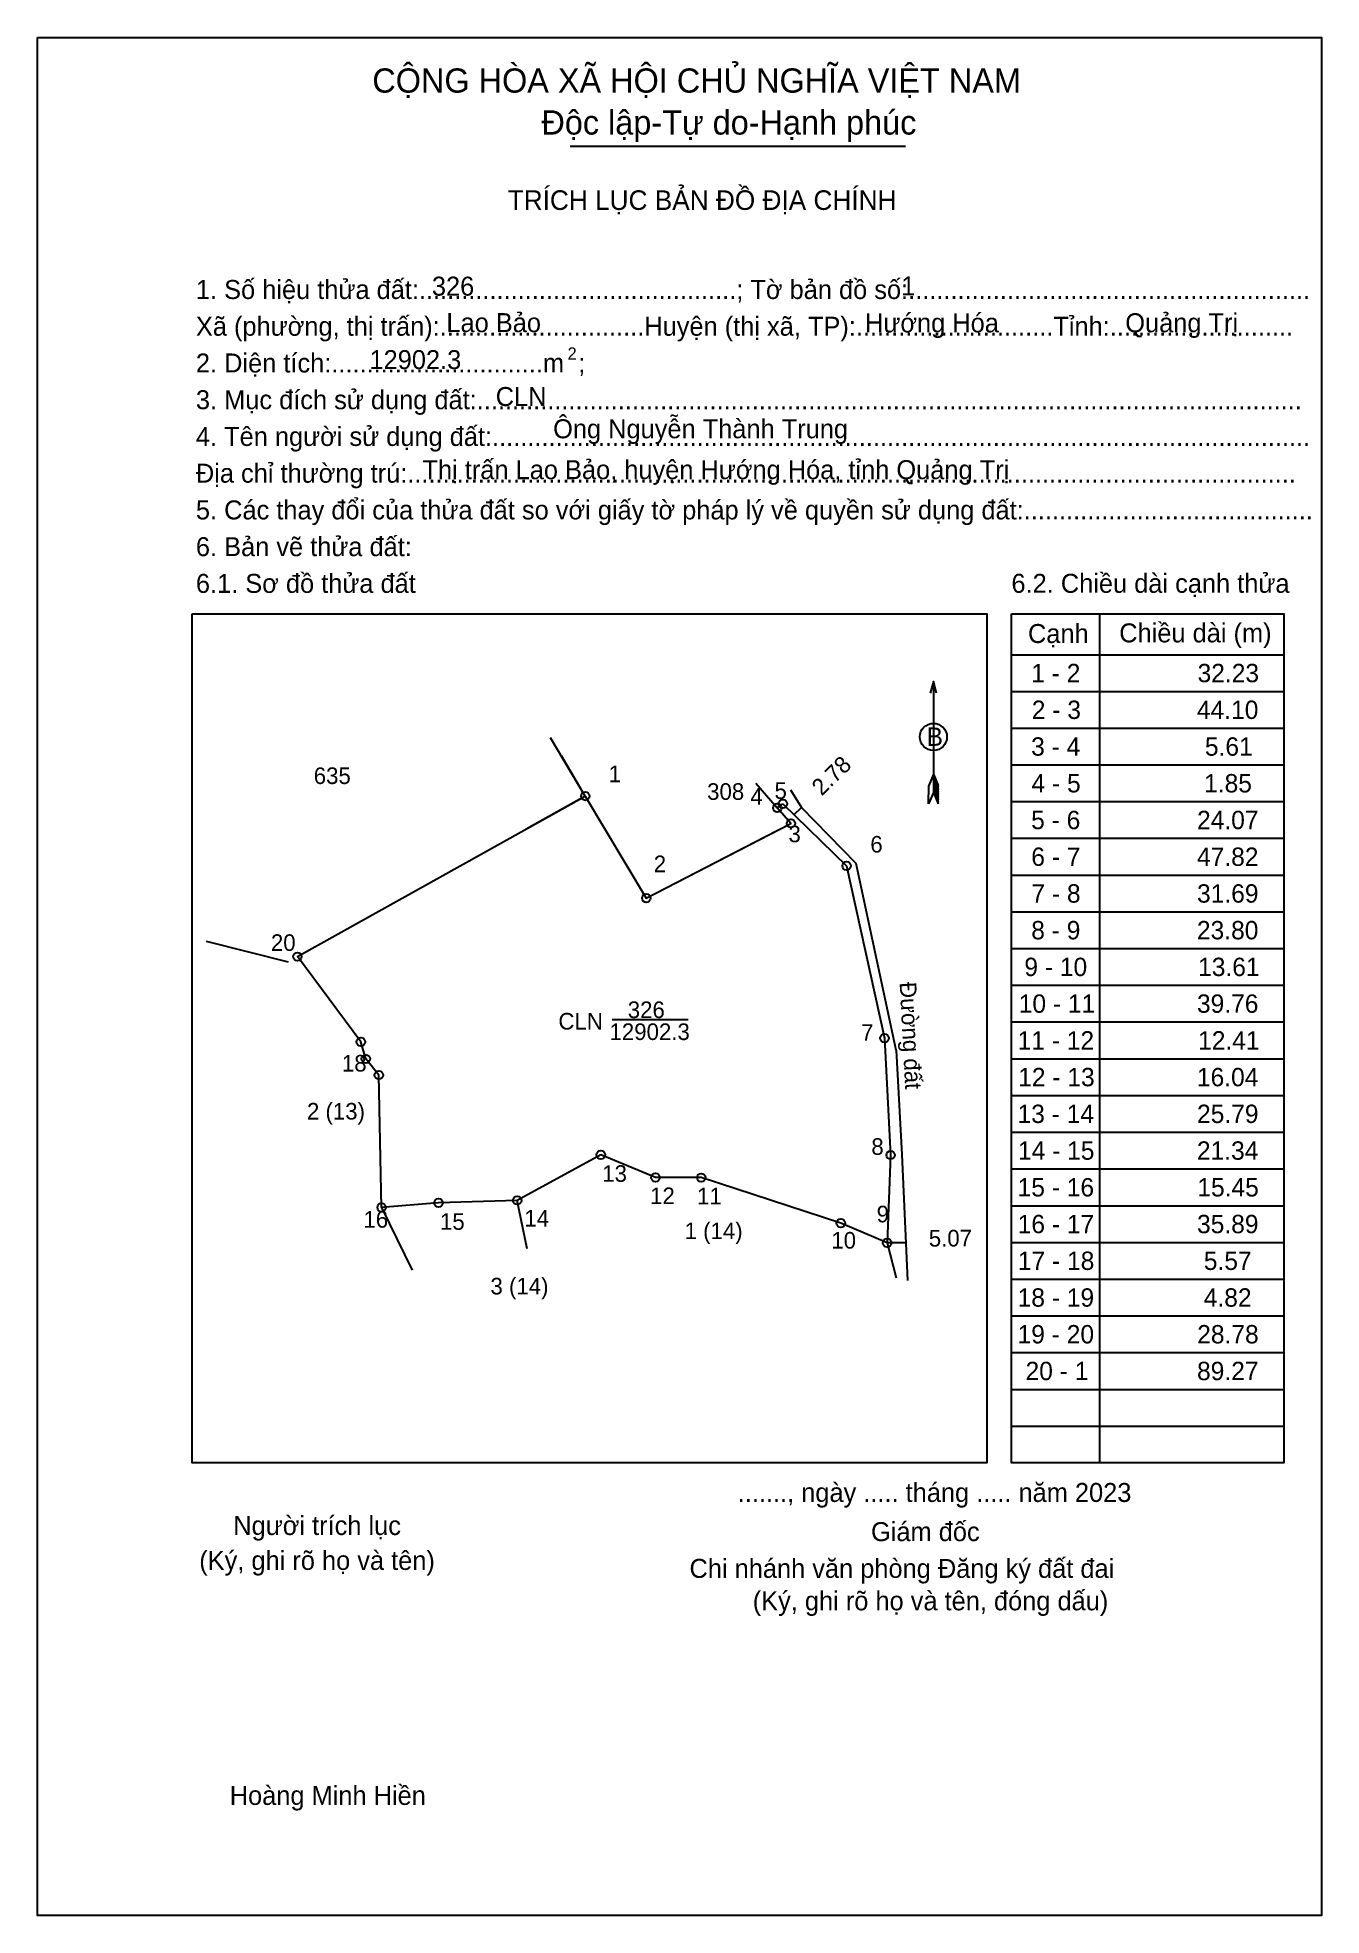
# Model space of a CAD drawing. Extents: x 536610 to 540664, y 1837377 to 1839392.
# Drawn here: x 538443 to 538791, y 1838813 to 1839321 of the extents above; entities that cross this region are included whole.
import ezdxf

# ---------------------------------------------------------------- set-up
doc = ezdxf.new("R2010")
doc.units = 0
for name, color, linetype in [('Level 1', 7, 'Continuous'), ('Level 10', 7, 'Continuous'), ('Level 11', 7, 'Continuous'), ('Level 12', 7, 'Continuous'), ('Level 13', 7, 'Continuous'), ('Level 15', 7, 'Continuous'), ('Level 2', 7, 'Continuous'), ('Level 21', 7, 'Continuous'), ('Level 23', 7, 'Continuous'), ('Level 27', 7, 'Continuous'), ('Level 52', 7, 'Continuous'), ('Level 54', 7, 'Continuous'), ('Level 6', 7, 'Continuous'), ('Level 63', 7, 'Continuous'), ('Level 9', 7, 'Continuous')]:
    doc.layers.add(name, color=color, linetype=linetype)

msp = doc.modelspace()

# ---------------------------------------------------------------- texts
at = {"layer": 'Level 1'}
for s, height, p in [('TRÍCH LỤC BẢN ĐỒ ĐỊA CHÍNH', 5.3066, (538570.36, 1839274.78)), ('1. Số hiệu thửa đất:.............................................; Tờ bản đồ số:.........................................................', 5.14055, (538485.91, 1839250.65)), ('Xã (phường, thị trấn):.............................Huyện (thị xã, TP):............................Tỉnh:..........................', 5.14055, (538485.91, 1839240.7)), ('2. Diện tích:..............................m  ;', 5.1405, (538485.91, 1839230.75)), ('2', 3.32, (538586.56, 1839234.23)), ('3. Mục đích sử dụng đất:.....................................................................................................................', 5.14055, (538485.91, 1839220.8)), ('4. Tên người sử dụng đất:....................................................................................................................', 5.14055, (538485.91, 1839210.85)), ('Địa chỉ thường trú:..............................................................................................................................', 5.14055, (538485.91, 1839200.9)), ('5. Các thay đổi của thửa đất so với giấy tờ pháp lý về quyền sử dụng đất:.........................................', 5.14055, (538485.91, 1839190.95)), ('6. Bản vẽ thửa đất:', 5.1405, (538485.91, 1839181)), ('6.1. Sơ đồ thửa đất', 5.1405, (538485.91, 1839171.05)), ('6.2. Chiều dài cạnh thửa', 5.1405, (538706.77, 1839171.07)), ('Cạnh', 5.141, (538711.25, 1839157.47)), ('Chiều dài (m)', 5.1405, (538735.96, 1839157.64)), ('B', 4.97, (538683.8, 1839129.62)), ('......., ngày ..... tháng ..... năm 2023', 5.1405, (538632.65, 1838924.82)), ('Người trích lục', 5.1405, (538496.04, 1838915.87)), ('Giám đốc', 5.141, (538668.74, 1838914.21)), ('(Ký, ghi rõ họ và tên)', 5.1405, (538486.82, 1838906.41)), ('Chi nhánh văn phòng Đăng ký đất đai', 5.1405, (538619.58, 1838904.26)), ('(Ký, ghi rõ họ và tên, đóng dấu)', 5.1405, (538636.7, 1838895.47)), ('Hoàng Minh Hiền', 5.1405, (538495.07, 1838842.76))]:
    msp.add_text(s, height=height, dxfattribs=at).set_placement(p)
at = {"layer": 'Level 13'}
for s, height, p in [('CỘNG HÒA XÃ HỘI CHỦ NGHĨA VIỆT NAM', 6.5666, (538533.69, 1839306.54)), ('Độc lập-Tự do-Hạnh phúc', 6.5666, (538579.48, 1839295.19)), ('635', 4.5, (538517.82, 1839119.28)), ('CLN', 4.5, (538584.08, 1839052.78)), ('326', 4.5, (538602.86, 1839055.88)), ('12902.3', 4.5, (538597.92, 1839049.94))]:
    msp.add_text(s, height=height, dxfattribs=at).set_placement(p)
at = {"layer": 'Level 15'}
for s, p in [('308', (538624.36, 1839114.99)), ('2 (13)', (538515.98, 1839028.4)), ('1 (14)', (538618.26, 1838996.01)), ('3 (14)', (538565.68, 1838981.02))]:
    msp.add_text(s, height=4.5, dxfattribs=at).set_placement(p)
at = {"layer": 'Level 52'}
for s, p in [('1 - 2', (538712.13, 1839146.85)), ('32.23', (538757.18, 1839146.85)), ('2 - 3', (538712.28, 1839136.9)), ('44.10', (538757, 1839136.9)), ('3 - 4', (538712.1, 1839126.95)), ('5.61', (538759.16, 1839126.95)), ('4 - 5', (538712.21, 1839117)), ('1.85', (538758.95, 1839117)), ('5 - 6', (538712.11, 1839107.05)), ('24.07', (538757.03, 1839107.05)), ('6 - 7', (538712.14, 1839097.1)), ('47.82', (538757.02, 1839097.1)), ('7 - 8', (538712.18, 1839087.15)), ('31.69', (538757.03, 1839087.15)), ('8 - 9', (538712.13, 1839077.21)), ('23.80', (538757, 1839077.21)), ('9 - 10', (538710.27, 1839067.26)), ('13.61', (538757.32, 1839067.26)), ('10 - 11', (538708.75, 1839057.31)), ('39.76', (538757.01, 1839057.31)), ('11 - 12', (538708.45, 1839047.36)), ('12.41', (538757.32, 1839047.36)), ('12 - 13', (538708.6, 1839037.41)), ('16.04', (538757, 1839037.41)), ('13 - 14', (538708.42, 1839027.46)), ('25.79', (538757.03, 1839027.46)), ('14 - 15', (538708.54, 1839017.51)), ('21.34', (538757, 1839017.51)), ('15 - 16', (538708.44, 1839007.56)), ('15.45', (538757.11, 1839007.56)), ('16 - 17', (538708.46, 1838997.61)), ('35.89', (538757.03, 1838997.61)), ('17 - 18', (538708.51, 1838987.66)), ('5.57', (538758.87, 1838987.66)), ('18 - 19', (538708.45, 1838977.71)), ('4.82', (538758.86, 1838977.71)), ('19 - 20', (538708.43, 1838967.76)), ('28.78', (538757.08, 1838967.76)), ('20 - 1', (538710.59, 1838957.81)), ('89.27', (538757.03, 1838957.81))]:
    msp.add_text(s, height=4.975, dxfattribs=at).set_placement(p)
at = {"layer": 'Level 6'}
for s, height, p in [('326', 5.141, (538549.82, 1839251.56)), ('1', 5.14, (538676.91, 1839251.63)), ('Lao Bảo', 5.141, (538553.75, 1839241.68)), ('Hướng Hóa', 5.141, (538667.12, 1839241.61)), ('Quảng Trị', 5.141, (538737.6, 1839241.64)), ('12902.3', 5.141, (538532.92, 1839231.66)), ('CLN', 5.141, (538567.1, 1839221.66)), ('Ông Nguyễn Thành Trung', 5.1405, (538582.65, 1839212.93)), ('Thị trấn Lao Bảo, huyện Hướng Hóa, tỉnh Quảng Trị', 5.1405, (538547.28, 1839201.85))]:
    msp.add_text(s, height=height, dxfattribs=at).set_placement(p)
at = {"layer": 'Level 63'}
for s, rotation, p in [('2.78', 44.2711, (538655.38, 1839115.87)), ('Đường đất', 273.0384, (538676.48, 1839065.53)), ('5.07', 0.339, (538684.4, 1838993.98))]:
    msp.add_text(s, height=4.5, rotation=rotation, dxfattribs=at).set_placement(p)
at = {"layer": 'Level 9'}
for s, p in [('1', (538597.68, 1839119.78)), ('5', (538642.6, 1839115.23)), ('4', (538636.07, 1839113.68)), ('3', (538646.39, 1839103.51)), ('6', (538668.55, 1839100.71)), ('2', (538609.9, 1839095.4)), ('20', (538506.22, 1839074.07)), ('7', (538666.05, 1839049.72)), ('18', (538525.45, 1839041.4)), ('8', (538668.83, 1839018.83)), ('13', (538595.95, 1839011.53)), ('12', (538608.92, 1839005.49)), ('11', (538621.62, 1839005.42)), ('16', (538531.28, 1838999.12)), ('15', (538552.01, 1838998.53)), ('14', (538574.85, 1838999.41)), ('9', (538670.27, 1839000.55)), ('10', (538657.99, 1838993.44))]:
    msp.add_text(s, height=4.5, dxfattribs=at).set_placement(p)

# ---------------------------------------------------------------- linework, layer by layer
at = {"layer": 'Level 1'}
for p, q in [((538443.03, 1839321.45), (538443.03, 1839321.45)), ((538484.9, 1839165.42), (538484.9, 1839165.42)), ((538730.65, 1839165.42), (538730.65, 1838935.43)), ((538706.77, 1839154.31), (538780.56, 1839154.31)), ((538685.64, 1839147.09), (538685.64, 1839116.99)), ((538706.77, 1839144.36), (538780.56, 1839144.36)), ((538706.77, 1839134.41), (538780.56, 1839134.41)), ((538706.77, 1839124.47), (538780.56, 1839124.47)), ((538684.31, 1839113.92), (538684.38, 1839118.9)), ((538685.64, 1839121.96), (538684.38, 1839118.9)), ((538685.64, 1839121.96), (538686.92, 1839118.9)), ((538685.64, 1839121.53), (538686.92, 1839118.45)), ((538685.64, 1839121.1), (538686.92, 1839118.02)), ((538685.64, 1839120.67), (538686.93, 1839117.57)), ((538685.64, 1839120.22), (538686.93, 1839117.12)), ((538685.64, 1839119.79), (538686.93, 1839116.67)), ((538685.64, 1839119.36), (538686.93, 1839116.23)), ((538685.64, 1839118.93), (538686.95, 1839115.78)), ((538685.64, 1839118.5), (538686.95, 1839115.33)), ((538686.97, 1839113.92), (538686.92, 1839118.9)), ((538685.64, 1839116.99), (538684.31, 1839113.92)), ((538685.64, 1839118.07), (538686.95, 1839114.88)), ((538685.64, 1839117.64), (538686.97, 1839114.45)), ((538685.64, 1839116.99), (538686.97, 1839113.92)), ((538706.77, 1839114.52), (538780.56, 1839114.52)), ((538664.7, 1839097.71), (538649.88, 1839112.93)), ((538706.77, 1839104.57), (538780.56, 1839104.57)), ((538675.56, 1839047.19), (538664.7, 1839097.71)), ((538706.77, 1839094.62), (538780.56, 1839094.62)), ((538706.77, 1839084.67), (538780.56, 1839084.67)), ((538706.77, 1839074.72), (538780.56, 1839074.72)), ((538706.77, 1839064.77), (538780.56, 1839064.77)), ((538706.77, 1839054.82), (538780.56, 1839054.82)), ((538706.77, 1839044.87), (538780.56, 1839044.87)), ((538706.77, 1839034.92), (538780.56, 1839034.92)), ((538706.77, 1839024.97), (538780.56, 1839024.97)), ((538706.77, 1839015.02), (538780.56, 1839015.02)), ((538706.77, 1839005.07), (538780.56, 1839005.07)), ((538706.77, 1838995.12), (538780.56, 1838995.12)), ((538706.77, 1838985.17), (538780.56, 1838985.17)), ((538706.77, 1838975.22), (538780.56, 1838975.22)), ((538706.77, 1838965.27), (538780.56, 1838965.27)), ((538706.77, 1838955.32), (538780.56, 1838955.32)), ((538706.77, 1838945.38), (538780.56, 1838945.38)), ((538700.14, 1838935.43), (538700.14, 1838935.43)), ((538790.72, 1838812.82), (538790.72, 1838812.82))]:
    msp.add_line(p, q, dxfattribs=at)
for points in [[(538484.9, 1839165.42), (538700.14, 1839165.42), (538700.14, 1838935.43), (538484.9, 1838935.43)], [(538706.77, 1839165.42), (538780.56, 1839165.42), (538780.56, 1838935.43), (538706.77, 1838935.43)]]:
    msp.add_lwpolyline(points, close=True, dxfattribs=at)
msp.add_lwpolyline([(538686.5, 1839143.89), (538685.64, 1839147.09), (538684.78, 1839143.89)], dxfattribs=at)
msp.add_circle((538685.64, 1839132.04), 3.67, dxfattribs=at)
at = {"layer": 'Level 10'}
msp.add_lwpolyline([(538644.87, 1839113.92), (538662.13, 1839097.14), (538672.38, 1839050.43), (538674.06, 1839018.78), (538673.1, 1838995), (538660.57, 1839000.32), (538622.78, 1839012.67), (538610.37, 1839012.69), (538595.56, 1839018.86), (538572.93, 1839006.5), (538551.6, 1839005.86), (538536.2, 1839004.58), (538535.43, 1839040.46), (538531.95, 1839044.81), (538530.56, 1839049.43), (538513.4, 1839072.53), (538591.37, 1839116.01), (538607.89, 1839088.34), (538647.06, 1839108.61), (538643.37, 1839112.84)], close=True, dxfattribs=at)
msp.add_lwpolyline([(538575.64, 1838993.34), (538572.93, 1839006.5)], dxfattribs=at)
at = {"layer": 'Level 11'}
for centre in [(538591.37, 1839116.01), (538643.37, 1839112.84), (538644.87, 1839113.92), (538644.87, 1839113.92), (538647.06, 1839108.61), (538662.13, 1839097.14), (538607.89, 1839088.34), (538513.4, 1839072.53), (538530.56, 1839049.43), (538672.38, 1839050.43), (538531.95, 1839044.81), (538535.43, 1839040.46), (538595.56, 1839018.86), (538674.06, 1839018.78), (538610.37, 1839012.69), (538622.78, 1839012.67), (538551.6, 1839005.86), (538572.93, 1839006.5), (538536.2, 1839004.58), (538660.57, 1839000.32), (538673.1, 1838995)]:
    msp.add_circle(centre, 1.15, dxfattribs=at)
at = {"layer": 'Level 12'}
for p, q in [((538591.37, 1839116.01), (538607.89, 1839088.34)), ((538640, 1839105), (538647.06, 1839108.61)), ((538607.89, 1839088.34), (538640, 1839105))]:
    msp.add_line(p, q, dxfattribs=at)
at = {"layer": 'Level 13'}
msp.add_line((538587.3, 1839292.05), (538678.06, 1839292.05), dxfattribs=at)
at = {"layer": 'Level 15'}
for p, q in [((538591.37, 1839116.01), (538584.94, 1839126.89)), ((538646.95, 1839117.7), (538649.88, 1839112.93))]:
    msp.add_line(p, q, dxfattribs=at)
at = {"layer": 'Level 2'}
msp.add_lwpolyline([(538443.03, 1839321.46), (538790.72, 1839321.46), (538790.72, 1838812.82), (538443.03, 1838812.82)], close=True, dxfattribs=at)
at = {"layer": 'Level 21'}
msp.add_line((538637.54, 1839119.52), (538643.37, 1839112.84), dxfattribs=at)
at = {"layer": 'Level 23'}
msp.add_line((538673.1, 1838995), (538675.55, 1838985.56), dxfattribs=at)
msp.add_lwpolyline([(538675.56, 1839047.19), (538677.06, 1839018.94), (538678.64, 1838984.82)], dxfattribs=at)
at = {"layer": 'Level 27'}
for q in [(538581.96, 1839131.77), (538575.33, 1839107.07)]:
    msp.add_line((538591.37, 1839116.01), q, dxfattribs=at)
at = {"layer": 'Level 54'}
for p, q in [((538488.68, 1839076.74), (538510.87, 1839071.12)), ((538536.2, 1839004.58), (538544.47, 1838987.59))]:
    msp.add_line(p, q, dxfattribs=at)
at = {"layer": 'Level 63'}
for p, q in [((538647.89, 1839110.99), (538649.88, 1839112.93)), ((538678.17, 1838995.03), (538673.1, 1838995))]:
    msp.add_line(p, q, dxfattribs=at)
at = {"layer": 'Level 9'}
msp.add_line((538598.66, 1839055.5), (538619.2, 1839055.5), dxfattribs=at)

msp.set_redraw_order([(e.dxf.handle, doc.entitydb.next_handle()) for e in msp.query("TEXT MTEXT ATTDEF DIMENSION ARC_DIMENSION")])  # texts and dimensions are drawn at this point

doc.saveas('drawing.dxf')
